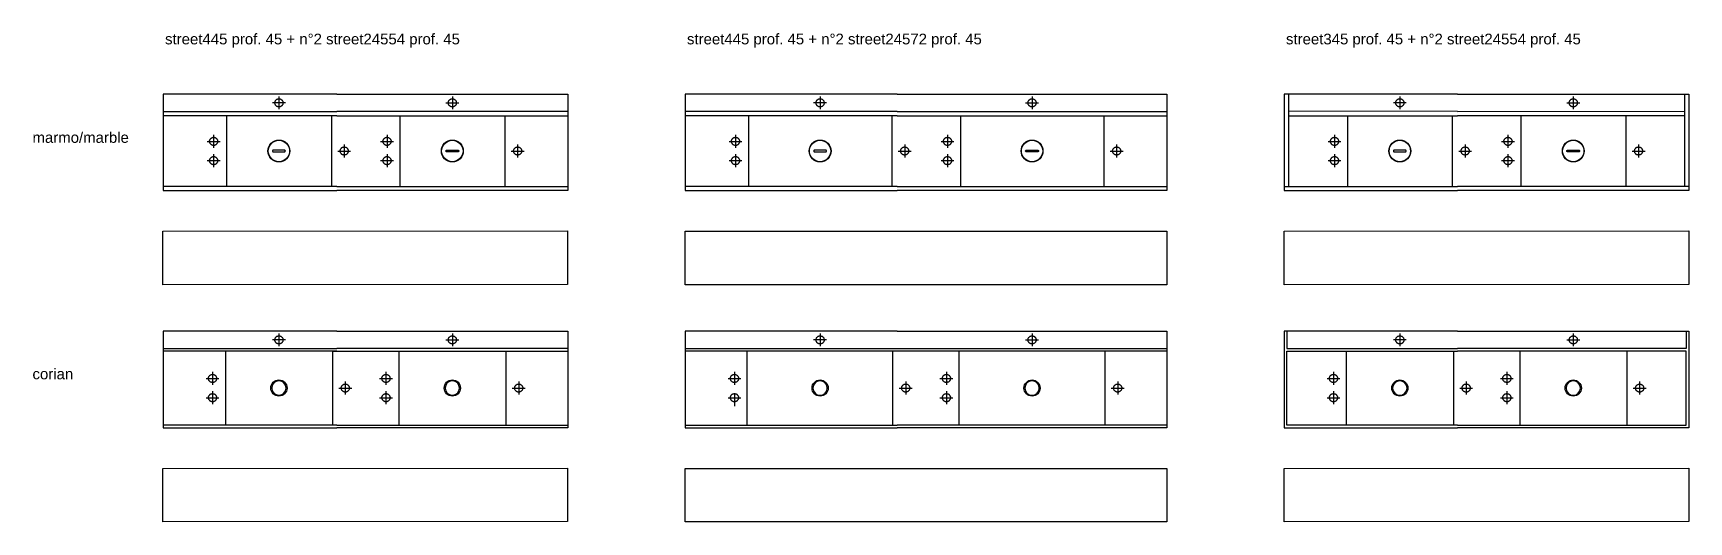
# Model space of a CAD drawing. Header units: millimetres. Extents: x 396 to 4372, y 216 to 1946.
# Drawn here: x 2271 to 3044, y 297 to 525 of the extents above; entities that cross this region are included whole.
import ezdxf

# ---------------------------------------------------------------- set-up
doc = ezdxf.new("R2010")
doc.units = ezdxf.units.MM
doc.linetypes.add('ACAD_ISO02W100', pattern=[15, 12, -3])
doc.styles.get("Standard").update_dxf_attribs({"font": 'arial.ttf'})

msp = doc.modelspace()

# ---------------------------------------------------------------- texts
at = {"char_height": 5, "attachment_point": 1}
for s, width, heights, insert in [('street445 prof. 45 + n°2 street24554 prof. 45 ', 140.1131, [10.39], (2332.51, 525.13, 0)), ('street445 prof. 45 + n°2 street24572 prof. 45 ', 140.1131, [10.39], (2576.27, 525.13, 0)), ('street345 prof. 45 + n°2 street24554 prof. 45 ', 140.1131, [10.39], (2856.04, 525.13, 0)), ('marmo/marble', 116.7835, [0], (2270.59, 479.16, 0)), ('corian', 116.7835, [0], (2270.59, 368.73, 0))]:
    msp.add_mtext_dynamic_manual_height_columns(s, width=width, gutter_width=12.5, heights=heights, dxfattribs=dict(at, insert=insert))

# ---------------------------------------------------------------- blocks, each defined once
blk = doc.blocks.new('*U160')
for p, q in [((0, 37), (81, 37)), ((81, 35), (0, 35)), ((29.5, 35), (29.5, 2)), ((78.5, 35), (78.5, 2)), ((189, 37), (81, 37)), ((81, 35), (189, 35)), ((110.5, 35), (110.5, 2)), ((159.5, 35), (159.5, 2)), ((81, 2), (0, 2)), ((81, 2), (189, 2))]:
    blk.add_line(p, q)
for points in [[(81, 45), (0, 45), (0, 0), (81, 0)], [(81, 45), (189, 45), (189, 0), (81, 0)]]:
    blk.add_lwpolyline(points)
for points in [[(56.8, 18.84), (56.7, 18.88), (56.6, 18.9), (51.4, 18.9), (51.3, 18.88), (51.2, 18.84), (51.12, 18.78), (51.05, 18.7), (51.01, 18.6), (51, 18.5), (51.01, 18.39), (51.05, 18.3), (51.12, 18.21), (51.2, 18.15), (51.3, 18.11), (51.4, 18.1), (56.6, 18.1), (56.7, 18.11), (56.8, 18.15), (56.88, 18.21), (56.95, 18.3), (56.99, 18.39), (57, 18.5), (56.99, 18.6), (56.95, 18.7), (56.88, 18.78)], [(132.2, 18.84), (132.3, 18.88), (132.4, 18.9), (137.6, 18.9), (137.7, 18.88), (137.8, 18.84), (137.88, 18.78), (137.95, 18.7), (137.99, 18.6), (138, 18.5), (137.99, 18.39), (137.95, 18.3), (137.88, 18.21), (137.8, 18.15), (137.7, 18.11), (137.6, 18.1), (132.4, 18.1), (132.3, 18.11), (132.2, 18.15), (132.12, 18.21), (132.05, 18.3), (132.01, 18.39), (132, 18.5), (132.01, 18.6), (132.05, 18.7), (132.12, 18.78)]]:
    blk.add_lwpolyline(points, close=True)
for centre, radius in [((54, 18.5), 5.1), ((54, 18.5), 5), ((135, 18.5), 5.1), ((135, 18.5), 5)]:
    blk.add_circle(centre, radius)
at = {"layer": 'Defpoints', "linetype": 'ACAD_ISO02W100'}
for p, q in [((57.01, 41), (50.99, 41)), ((54, 44.01), (54, 37.99)), ((131.99, 41), (138.01, 41)), ((135, 44.01), (135, 37.99)), ((23.5, 26.01), (23.5, 19.99)), ((104.5, 26.01), (104.5, 19.99)), ((20.49, 23), (26.51, 23)), ((23.5, 17.01), (23.5, 10.99)), ((81.49, 18.5), (87.51, 18.5)), ((84.5, 21.5), (84.5, 15.49)), ((101.49, 23), (107.51, 23)), ((104.5, 17.01), (104.5, 10.99)), ((162.49, 18.5), (168.51, 18.5)), ((165.5, 21.5), (165.5, 15.49)), ((20.49, 14), (26.51, 14)), ((101.49, 14), (107.51, 14))]:
    blk.add_line(p, q, dxfattribs=at)
for centre in [(54, 41), (135, 41), (23.5, 23), (104.5, 23), (23.5, 14), (84.5, 18.5), (104.5, 14), (165.5, 18.5)]:
    blk.add_circle(centre, 1.9, dxfattribs=at)
blk = doc.blocks.new('*U161')
for p, q in [((0, 37), (81, 37)), ((81, 35.8), (0, 35.8)), ((29, 35.8), (29, 1.2)), ((79, 35.8), (79, 1.2, 0)), ((79, 35.8), (189, 35.8)), ((189, 37), (81, 37)), ((110, 35.8), (110, 1.2, 0)), ((160, 35.8), (160, 1.2)), ((81, 1.2), (0, 1.2)), ((81, 1.2), (189, 1.2))]:
    blk.add_line(p, q)
for points in [[(81, 45), (0, 45), (0, 0), (81, -0.01)], [(81, 45), (189, 45), (189, 0), (81, -0.01)]]:
    blk.add_lwpolyline(points)
for centre in [(54, 18.51, 0), (135, 18.51, 0)]:
    blk.add_circle(centre, 3.78)
at = {"extrusion": (0, 0, -1)}
for centre in [(-54, 18.51, 0), (-135, 18.51, 0)]:
    blk.add_circle(centre, 3.35, dxfattribs=at)
at = {"layer": 'Defpoints', "linetype": 'ACAD_ISO02W100'}
for p, q in [((57.01, 41), (50.99, 41)), ((54, 44.01), (54, 37.99)), ((132.01, 40.99), (138.02, 40.99)), ((135.01, 44), (135.01, 37.99)), ((23, 26.01, 0), (23, 20, 0)), ((104, 26.01, 0), (104, 20, 0)), ((19.99, 23, 0), (26.01, 23, 0)), ((23, 17.01, 0), (23, 11, 0)), ((81.99, 18.5, 0), (88.01, 18.5, 0)), ((85, 21.51, 0), (85, 15.49, 0)), ((100.99, 23, 0), (107.01, 23, 0)), ((104, 17.01, 0), (104, 11, 0)), ((163, 18.5), (169.01, 18.5)), ((166, 21.5), (166, 15.49)), ((19.99, 14, 0), (26.01, 14, 0)), ((100.99, 14, 0), (107.01, 14, 0))]:
    blk.add_line(p, q, dxfattribs=at)
for centre in [(54, 41), (135.01, 40.99), (23, 23, 0), (104, 23, 0), (23, 14, 0), (85, 18.5, 0), (104, 14, 0), (166, 18.5)]:
    blk.add_circle(centre, 1.9, dxfattribs=at)
blk = doc.blocks.new('*U146')
blk.add_lwpolyline([(0, 25), (189, 25.16), (189, 0.16), (0, 0)], close=True)
blk = doc.blocks.new('*U162')
for p, q in [((99, 37), (0, 37)), ((99, 35), (0, 35)), ((29.5, 35), (29.5, 2)), ((96.5, 35), (96.5, 2)), ((99, 37), (225, 37)), ((99, 35), (225, 35)), ((128.5, 35), (128.5, 2)), ((195.5, 35), (195.5, 2)), ((99, 2), (0, 2)), ((99, 2), (225, 2))]:
    blk.add_line(p, q)
for points in [[(99, 45), (0, 45), (0, 0), (99, 0)], [(99, 45), (225, 45), (225, 0), (99, 0)]]:
    blk.add_lwpolyline(points)
for points in [[(65.8, 18.84), (65.7, 18.88), (65.6, 18.9), (60.4, 18.9), (60.3, 18.88), (60.2, 18.84), (60.12, 18.78), (60.05, 18.7), (60.01, 18.6), (60, 18.5), (60.01, 18.39), (60.05, 18.3), (60.12, 18.21), (60.2, 18.15), (60.3, 18.11), (60.4, 18.1), (65.6, 18.1), (65.7, 18.11), (65.8, 18.15), (65.88, 18.21), (65.95, 18.3), (65.99, 18.39), (66, 18.5), (65.99, 18.6), (65.95, 18.7), (65.88, 18.78)], [(159.2, 18.84), (159.3, 18.88), (159.4, 18.9), (164.6, 18.9), (164.7, 18.88), (164.8, 18.84), (164.88, 18.78), (164.95, 18.7), (164.99, 18.6), (165, 18.5), (164.99, 18.39), (164.95, 18.3), (164.88, 18.21), (164.8, 18.15), (164.7, 18.11), (164.6, 18.1), (159.4, 18.1), (159.3, 18.11), (159.2, 18.15), (159.12, 18.21), (159.05, 18.3), (159.01, 18.39), (159, 18.5), (159.01, 18.6), (159.05, 18.7), (159.12, 18.78)]]:
    blk.add_lwpolyline(points, close=True)
for centre, radius in [((63, 18.5), 5.1), ((63, 18.5), 5), ((162, 18.5), 5.1), ((162, 18.5), 5)]:
    blk.add_circle(centre, radius)
at = {"layer": 'Defpoints', "linetype": 'ACAD_ISO02W100'}
for p, q in [((66.01, 41), (59.99, 41)), ((63, 44.01), (63, 37.99)), ((158.99, 41), (165.01, 41)), ((162, 44.01), (162, 37.99)), ((23.5, 26.01), (23.5, 19.99)), ((122.5, 26.01), (122.5, 19.99)), ((20.49, 23), (26.51, 23)), ((23.5, 17.01), (23.5, 10.99)), ((99.49, 18.5), (105.51, 18.5)), ((102.5, 21.5), (102.5, 15.49)), ((119.49, 23), (125.51, 23)), ((122.5, 17.01), (122.5, 10.99)), ((198.49, 18.5), (204.51, 18.5)), ((201.5, 21.5), (201.5, 15.49)), ((20.49, 14), (26.51, 14)), ((119.49, 14), (125.51, 14))]:
    blk.add_line(p, q, dxfattribs=at)
for centre in [(63, 41), (162, 41), (23.5, 23), (122.5, 23), (23.5, 14), (102.5, 18.5), (122.5, 14), (201.5, 18.5)]:
    blk.add_circle(centre, 1.9, dxfattribs=at)
blk = doc.blocks.new('*U163')
for p, q in [((0, 37), (99, 37)), ((99, 35.8), (0, 35.8)), ((29, 1.2), (29, 35.8)), ((97, 1.2), (97, 35.8)), ((99, 37), (225, 37)), ((225, 35.8), (99, 35.8)), ((128, 1.2), (128, 35.8)), ((196, 35.8), (196, 1.2)), ((0, 1.2), (99, 1.2)), ((225, 1.2), (99, 1.2))]:
    blk.add_line(p, q)
for points in [[(99, 45), (0, 45), (0, 0), (99, -0.01)], [(99, 45), (225, 45), (225, 0), (99, 0)]]:
    blk.add_lwpolyline(points)
for centre in [(63, 18.5), (162, 18.5)]:
    blk.add_circle(centre, 3.78)
at = {"extrusion": (0, 0, -1)}
for centre in [(-63, 18.5, 0), (-162, 18.5, 0)]:
    blk.add_circle(centre, 3.35, dxfattribs=at)
at = {"layer": 'Defpoints', "linetype": 'ACAD_ISO02W100'}
for p, q in [((66.01, 41), (59.99, 41)), ((63, 44.01), (63, 37.99)), ((158.99, 41), (165.01, 41)), ((162, 44.01), (162, 37.99)), ((23, 26.01), (23, 19.99)), ((122, 26.01, 0), (122, 19.99, 0)), ((19.99, 23), (26.01, 23)), ((23, 16.01), (23, 9.99)), ((99.99, 18.5, 0), (106.01, 18.5, 0)), ((103, 21.5, 0), (103, 15.49, 0)), ((118.99, 23, 0), (125.01, 23, 0)), ((122, 17.01, 0), (122, 10.99, 0)), ((198.99, 18.5), (205.01, 18.5)), ((202, 21.5), (202, 15.49)), ((19.99, 14), (26.01, 14)), ((118.99, 14, 0), (125.01, 14, 0))]:
    blk.add_line(p, q, dxfattribs=at)
for centre in [(63, 41), (162, 41), (23, 23), (122, 23, 0), (23, 14), (103, 18.5, 0), (122, 14, 0), (202, 18.5)]:
    blk.add_circle(centre, 1.9, dxfattribs=at)
blk = doc.blocks.new('*U72')
blk.add_lwpolyline([(0, 25), (225, 25), (225, 0), (0, 0)], close=True)
blk = doc.blocks.new('*U164')
for p, q in [((2, 45), (2, 2)), ((187, 45), (187, 2)), ((81, 37), (2, 37.04)), ((2, 35), (81, 34.99)), ((29.5, 35), (29.5, 2)), ((78.5, 35), (78.5, 2)), ((81, 37), (187, 37.04)), ((187, 35), (81, 34.99)), ((110.5, 35), (110.5, 2)), ((159.5, 35), (159.5, 2)), ((0, 2), (81, 1.99)), ((189, 2), (81, 1.99))]:
    blk.add_line(p, q)
for points in [[(81, 45), (0, 45), (0, 0), (81, 0)], [(81, 45), (189, 45), (189, 0), (81, 0)]]:
    blk.add_lwpolyline(points)
for points in [[(56.8, 18.85), (56.7, 18.89), (56.6, 18.9), (51.4, 18.9), (51.3, 18.89), (51.2, 18.85), (51.12, 18.78), (51.05, 18.7), (51.01, 18.6), (51, 18.5), (51.01, 18.4), (51.05, 18.3), (51.12, 18.22), (51.2, 18.15), (51.3, 18.11), (51.4, 18.1), (56.6, 18.1), (56.7, 18.11), (56.8, 18.15), (56.88, 18.22), (56.95, 18.3), (56.99, 18.4), (57, 18.5), (56.99, 18.6), (56.95, 18.7), (56.88, 18.78)], [(132.2, 18.85), (132.3, 18.89), (132.4, 18.9), (137.6, 18.9), (137.7, 18.89), (137.8, 18.85), (137.88, 18.78), (137.95, 18.7), (137.99, 18.6), (138, 18.5), (137.99, 18.4), (137.95, 18.3), (137.88, 18.22), (137.8, 18.15), (137.7, 18.11), (137.6, 18.1), (132.4, 18.1), (132.3, 18.11), (132.2, 18.15), (132.12, 18.22), (132.05, 18.3), (132.01, 18.4), (132, 18.5), (132.01, 18.6), (132.05, 18.7), (132.12, 18.78)]]:
    blk.add_lwpolyline(points, close=True)
for centre, radius in [((54, 18.5), 5.1), ((54, 18.5), 5), ((135, 18.5), 5.1), ((135, 18.5), 5)]:
    blk.add_circle(centre, radius)
at = {"layer": 'Defpoints', "linetype": 'ACAD_ISO02W100'}
for p, q in [((57.01, 41), (50.99, 41)), ((54, 44.01), (54, 37.99)), ((131.99, 41), (138.01, 41)), ((135, 44.01), (135, 37.99)), ((23.5, 26.01), (23.5, 19.99)), ((104.5, 26.01), (104.5, 19.99)), ((20.49, 23), (26.51, 23)), ((23.5, 17.01), (23.5, 10.99)), ((81.49, 18.5), (87.51, 18.5)), ((84.5, 21.5), (84.5, 15.49)), ((101.49, 23), (107.51, 23)), ((104.5, 17.01), (104.5, 10.99)), ((162.49, 18.5), (168.51, 18.5)), ((165.5, 21.5), (165.5, 15.49)), ((20.49, 14), (26.51, 14)), ((101.49, 14), (107.51, 14))]:
    blk.add_line(p, q, dxfattribs=at)
for centre in [(54, 41), (135, 41), (23.5, 23), (104.5, 23), (23.5, 14), (84.5, 18.5), (104.5, 14), (165.5, 18.5)]:
    blk.add_circle(centre, 1.9, dxfattribs=at)
blk = doc.blocks.new('*U165')
for p, q in [((29, 35.8), (29, 1.2)), ((79, 35.8), (79, 1.2, 0)), ((110, 35.8), (110, 1.2, 0)), ((160, 35.8), (160, 1.2))]:
    blk.add_line(p, q)
for points in [[(81, 45), (0, 45), (0, 0), (81, 0)], [(1.2, 45), (1.2, 37), (81, 37)], [(81, 45), (189, 45), (189, 0), (81, 0)], [(187.8, 45), (187.8, 37), (81, 37)], [(81, 1.2), (1.2, 1.2), (1.2, 35.8), (81, 35.8)], [(81, 1.2), (187.8, 1.2), (187.8, 35.8), (81, 35.8)]]:
    blk.add_lwpolyline(points)
for centre in [(54, 18.5), (135, 18.5)]:
    blk.add_circle(centre, 3.78)
at = {"extrusion": (0, 0, -1)}
for centre in [(-54, 18.5, 0), (-135, 18.5, 0)]:
    blk.add_circle(centre, 3.35, dxfattribs=at)
at = {"layer": 'Defpoints', "linetype": 'ACAD_ISO02W100'}
for p, q in [((57.01, 41), (50.99, 41)), ((54, 44.01), (54, 37.99)), ((132.01, 40.99), (138.02, 40.99)), ((135.01, 44), (135.01, 37.99)), ((23, 26.01), (23, 19.99)), ((104, 26.01), (104, 19.99)), ((19.99, 23), (26.01, 23)), ((23, 17.01), (23, 10.99)), ((81.99, 18.5), (88.01, 18.5)), ((85, 21.5), (85, 15.49)), ((100.99, 23), (107.01, 23)), ((104, 17.01), (104, 10.99)), ((163, 18.49, 0), (169.01, 18.49, 0)), ((166, 21.5, 0), (166, 15.48, 0)), ((19.99, 14), (26.01, 14)), ((100.99, 14), (107.01, 14))]:
    blk.add_line(p, q, dxfattribs=at)
for centre in [(54, 41), (135.01, 40.99), (23, 23), (104, 23), (23, 14), (85, 18.5), (104, 14), (166, 18.49, 0)]:
    blk.add_circle(centre, 1.9, dxfattribs=at)

# ---------------------------------------------------------------- block references
for name, p in [('*U160', (2331.69, 451.83, 0)), ('*U162', (2575.45, 451.83, 0)), ('*U164', (2855.22, 451.83, 0)), ('*U161', (2331.69, 341.12, 0)), ('*U163', (2575.45, 341.12, 0)), ('*U165', (2855.22, 341.12, 0))]:
    msp.add_blockref(name, p)
at = {"color": 3}
for name, p in [('*U146', (2331.45, 407.83, 0)), ('*U72', (2575.45, 407.83, 0)), ('*U146', (2855.22, 407.83, 0)), ('*U146', (2331.45, 297.12, 0)), ('*U72', (2575.45, 297.12, 0)), ('*U146', (2855.22, 297.12, 0))]:
    msp.add_blockref(name, p, dxfattribs=at)

msp.set_redraw_order([(e.dxf.handle, doc.entitydb.next_handle()) for e in msp.query("TEXT MTEXT ATTDEF DIMENSION ARC_DIMENSION")])  # texts and dimensions are drawn at this point

doc.saveas('drawing.dxf')
